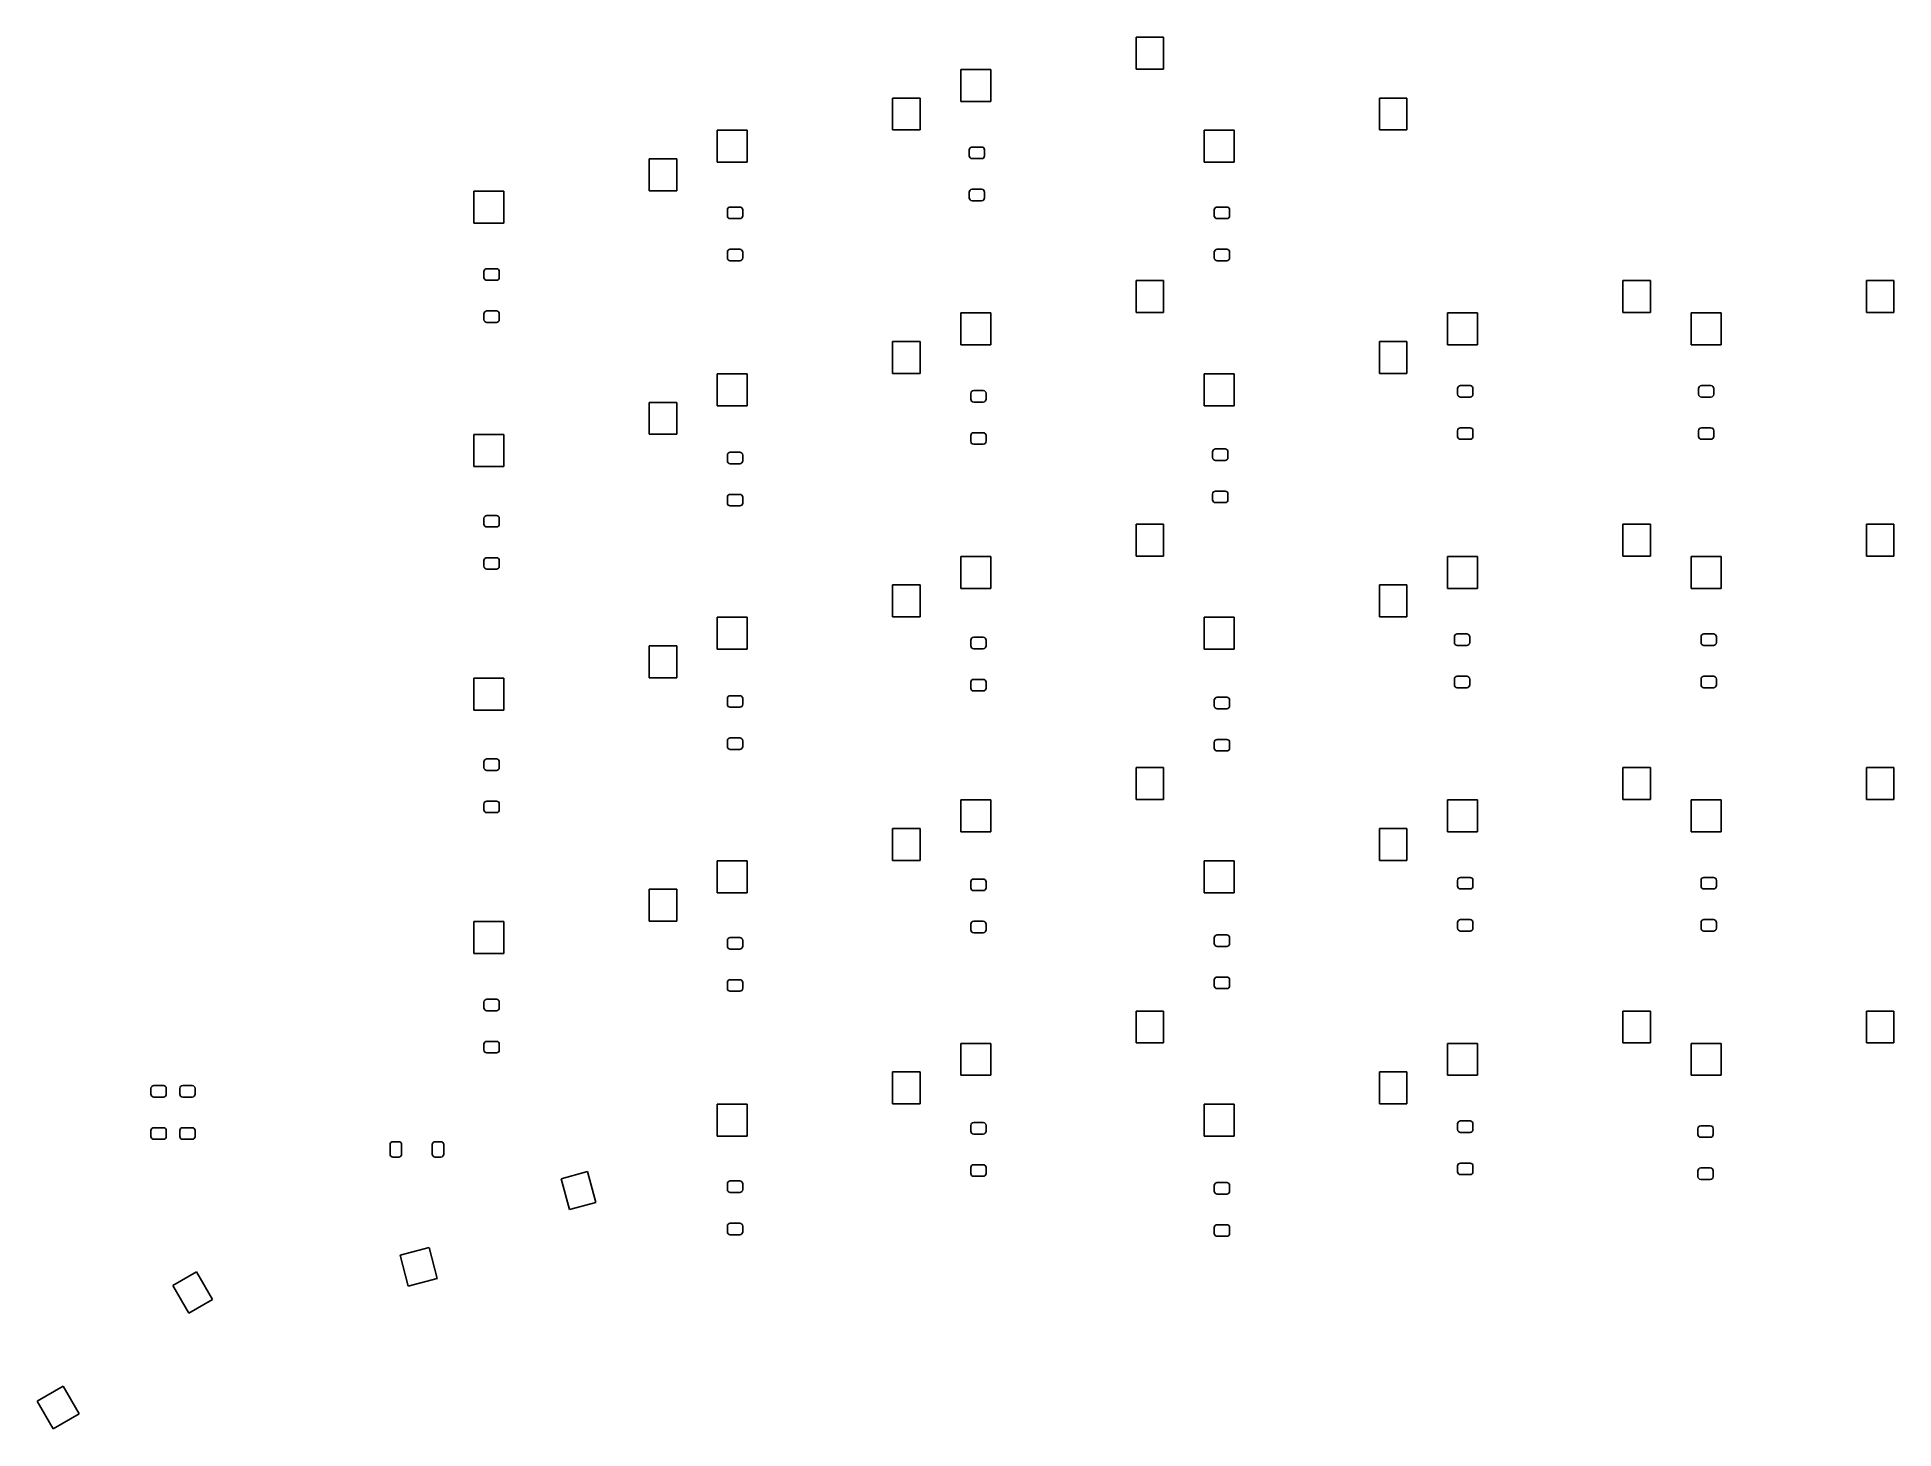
# Model space of a CAD drawing. Extents: x 81 to 227, y -136 to -27.
import ezdxf

# ---------------------------------------------------------------- set-up
doc = ezdxf.new("R2010")
doc.units = 0
doc.layers.add('BLACK', color=7, linetype='CONTINUOUS')

msp = doc.modelspace()

# ---------------------------------------------------------------- linework, layer by layer
at = {"layer": 'BLACK', "linetype": 'CONTINUOUS'}
for p, q in [((167.275, -29.5202), (167.275, -27.0202)), ((167.275, -27.0202), (169.425, -27.0202)), ((169.425, -27.0202), (169.425, -29.5202)), ((153.55, -32.0475), (153.55, -29.5475)), ((153.55, -29.5475), (155.9, -29.5475)), ((155.9, -29.5475), (155.9, -32.0475)), ((169.425, -29.5202), (167.275, -29.5202)), ((148.225, -34.2827), (148.225, -31.7827)), ((148.225, -31.7827), (150.375, -31.7827)), ((150.375, -31.7827), (150.375, -34.2827)), ((186.325, -34.2827), (186.325, -31.7827)), ((186.325, -31.7827), (188.475, -31.7827)), ((188.475, -31.7827), (188.475, -34.2827)), ((155.9, -32.0475), (153.55, -32.0475)), ((134.5, -36.81), (134.5, -34.31)), ((134.5, -34.31), (136.85, -34.31)), ((136.85, -34.31), (136.85, -36.81)), ((150.375, -34.2827), (148.225, -34.2827)), ((172.6, -36.81), (172.6, -34.31)), ((172.6, -34.31), (174.95, -34.31)), ((174.95, -34.31), (174.95, -36.81)), ((188.475, -34.2827), (186.325, -34.2827)), ((154.214, -35.845), (154.231, -35.7589)), ((154.214, -36.295), (154.214, -35.845)), ((154.231, -36.3811), (154.214, -36.295)), ((154.231, -35.7589), (154.28, -35.6859)), ((154.28, -35.6859), (154.353, -35.6371)), ((154.353, -35.6371), (154.439, -35.62)), ((154.439, -35.62), (155.189, -35.62)), ((155.189, -35.62), (155.275, -35.6371)), ((155.275, -35.6371), (155.348, -35.6859)), ((155.348, -35.6859), (155.397, -35.7589)), ((155.397, -35.7589), (155.414, -35.845)), ((155.414, -36.295), (155.397, -36.3811)), ((155.414, -35.845), (155.414, -36.295)), ((129.175, -39.0452), (129.175, -36.5452)), ((129.175, -36.5452), (131.325, -36.5452)), ((131.325, -36.5452), (131.325, -39.0452)), ((136.85, -36.81), (134.5, -36.81)), ((154.28, -36.4541), (154.231, -36.3811)), ((154.353, -36.5029), (154.28, -36.4541)), ((154.439, -36.52), (154.353, -36.5029)), ((155.189, -36.52), (154.439, -36.52)), ((155.275, -36.5029), (155.189, -36.52)), ((155.348, -36.4541), (155.275, -36.5029)), ((155.397, -36.3811), (155.348, -36.4541)), ((174.95, -36.81), (172.6, -36.81)), ((115.45, -41.5725), (115.45, -39.0725)), ((115.45, -39.0725), (117.8, -39.0725)), ((117.8, -39.0725), (117.8, -41.5725)), ((131.325, -39.0452), (129.175, -39.0452)), ((154.214, -39.145), (154.231, -39.0589)), ((154.214, -39.595), (154.214, -39.145)), ((154.231, -39.0589), (154.28, -38.9859)), ((154.28, -38.9859), (154.353, -38.9371)), ((154.353, -38.9371), (154.439, -38.92)), ((154.439, -38.92), (155.189, -38.92)), ((155.189, -38.92), (155.275, -38.9371)), ((155.275, -38.9371), (155.348, -38.9859)), ((155.348, -38.9859), (155.397, -39.0589)), ((155.397, -39.0589), (155.414, -39.145)), ((155.414, -39.145), (155.414, -39.595)), ((135.29, -40.543), (135.307, -40.4569)), ((135.29, -40.993), (135.29, -40.543)), ((135.307, -40.4569), (135.356, -40.3839)), ((135.356, -40.3839), (135.429, -40.3351)), ((135.429, -40.3351), (135.515, -40.318)), ((135.515, -40.318), (136.265, -40.318)), ((136.265, -40.318), (136.351, -40.3351)), ((136.351, -40.3351), (136.424, -40.3839)), ((136.424, -40.3839), (136.473, -40.4569)), ((136.473, -40.4569), (136.49, -40.543)), ((136.49, -40.543), (136.49, -40.993)), ((154.231, -39.6811), (154.214, -39.595)), ((154.28, -39.7541), (154.231, -39.6811)), ((154.353, -39.8029), (154.28, -39.7541)), ((154.439, -39.82), (154.353, -39.8029)), ((155.189, -39.82), (154.439, -39.82)), ((155.275, -39.8029), (155.189, -39.82)), ((155.348, -39.7541), (155.275, -39.8029)), ((155.397, -39.6811), (155.348, -39.7541)), ((155.414, -39.595), (155.397, -39.6811)), ((173.39, -40.543), (173.407, -40.4569)), ((173.39, -40.993), (173.39, -40.543)), ((173.407, -40.4569), (173.456, -40.3839)), ((173.456, -40.3839), (173.529, -40.3351)), ((173.529, -40.3351), (173.615, -40.318)), ((173.615, -40.318), (174.365, -40.318)), ((174.365, -40.318), (174.451, -40.3351)), ((174.451, -40.3351), (174.524, -40.3839)), ((174.524, -40.3839), (174.573, -40.4569)), ((174.573, -40.4569), (174.59, -40.543)), ((174.59, -40.543), (174.59, -40.993)), ((117.8, -41.5725), (115.45, -41.5725)), ((135.307, -41.0791), (135.29, -40.993)), ((135.356, -41.1521), (135.307, -41.0791)), ((135.429, -41.2009), (135.356, -41.1521)), ((135.515, -41.218), (135.429, -41.2009)), ((136.265, -41.218), (135.515, -41.218)), ((136.351, -41.2009), (136.265, -41.218)), ((136.424, -41.1521), (136.351, -41.2009)), ((136.473, -41.0791), (136.424, -41.1521)), ((136.49, -40.993), (136.473, -41.0791)), ((173.407, -41.0791), (173.39, -40.993)), ((173.456, -41.1521), (173.407, -41.0791)), ((173.529, -41.2009), (173.456, -41.1521)), ((173.615, -41.218), (173.529, -41.2009)), ((174.365, -41.218), (173.615, -41.218)), ((174.451, -41.2009), (174.365, -41.218)), ((174.524, -41.1521), (174.451, -41.2009)), ((174.573, -41.0791), (174.524, -41.1521)), ((174.59, -40.993), (174.573, -41.0791)), ((135.29, -43.843), (135.307, -43.7569)), ((135.29, -44.293), (135.29, -43.843)), ((135.307, -44.3791), (135.29, -44.293)), ((135.307, -43.7569), (135.356, -43.6839)), ((135.356, -44.4521), (135.307, -44.3791)), ((135.356, -43.6839), (135.429, -43.6351)), ((135.429, -44.5009), (135.356, -44.4521)), ((135.429, -43.6351), (135.515, -43.618)), ((135.515, -44.518), (135.429, -44.5009)), ((135.515, -43.618), (136.265, -43.618)), ((136.265, -44.518), (135.515, -44.518)), ((136.265, -43.618), (136.351, -43.6351)), ((136.351, -44.5009), (136.265, -44.518)), ((136.351, -43.6351), (136.424, -43.6839)), ((136.424, -44.4521), (136.351, -44.5009)), ((136.424, -43.6839), (136.473, -43.7569)), ((136.473, -44.3791), (136.424, -44.4521)), ((136.473, -43.7569), (136.49, -43.843)), ((136.49, -44.293), (136.473, -44.3791)), ((136.49, -43.843), (136.49, -44.293)), ((173.39, -43.843), (173.407, -43.7569)), ((173.39, -44.293), (173.39, -43.843)), ((173.407, -44.3791), (173.39, -44.293)), ((173.407, -43.7569), (173.456, -43.6839)), ((173.456, -44.4521), (173.407, -44.3791)), ((173.456, -43.6839), (173.529, -43.6351)), ((173.529, -44.5009), (173.456, -44.4521)), ((173.529, -43.6351), (173.615, -43.618)), ((173.615, -44.518), (173.529, -44.5009)), ((173.615, -43.618), (174.365, -43.618)), ((174.365, -44.518), (173.615, -44.518)), ((174.365, -43.618), (174.451, -43.6351)), ((174.451, -44.5009), (174.365, -44.518)), ((174.451, -43.6351), (174.524, -43.6839)), ((174.524, -44.4521), (174.451, -44.5009)), ((174.524, -43.6839), (174.573, -43.7569)), ((174.573, -44.3791), (174.524, -44.4521)), ((174.573, -43.7569), (174.59, -43.843)), ((174.59, -44.293), (174.573, -44.3791)), ((174.59, -43.843), (174.59, -44.293)), ((116.24, -45.369), (116.257, -45.2829)), ((116.24, -45.819), (116.24, -45.369)), ((116.257, -45.9051), (116.24, -45.819)), ((116.257, -45.2829), (116.306, -45.2099)), ((116.306, -45.9781), (116.257, -45.9051)), ((116.306, -45.2099), (116.379, -45.1611)), ((116.379, -46.0269), (116.306, -45.9781)), ((116.379, -45.1611), (116.465, -45.144)), ((116.465, -46.044), (116.379, -46.0269)), ((116.465, -45.144), (117.215, -45.144)), ((117.215, -46.044), (116.465, -46.044)), ((117.215, -45.144), (117.301, -45.1611)), ((117.301, -46.0269), (117.215, -46.044)), ((117.301, -45.1611), (117.374, -45.2099)), ((117.374, -45.9781), (117.301, -46.0269)), ((117.374, -45.2099), (117.423, -45.2829)), ((117.423, -45.9051), (117.374, -45.9781)), ((117.423, -45.2829), (117.44, -45.369)), ((117.44, -45.819), (117.423, -45.9051)), ((117.44, -45.369), (117.44, -45.819)), ((167.275, -48.5702), (167.275, -46.0702)), ((167.275, -46.0702), (169.425, -46.0702)), ((169.425, -46.0702), (169.425, -48.5702)), ((205.375, -48.5702), (205.375, -46.0702)), ((205.375, -46.0702), (207.525, -46.0702)), ((207.525, -46.0702), (207.525, -48.5702)), ((224.425, -48.5702), (224.425, -46.0702)), ((224.425, -46.0702), (226.575, -46.0702)), ((226.575, -46.0702), (226.575, -48.5702)), ((116.24, -48.669), (116.257, -48.5829)), ((116.24, -49.119), (116.24, -48.669)), ((116.257, -49.2051), (116.24, -49.119)), ((116.257, -48.5829), (116.306, -48.5099)), ((116.306, -49.2781), (116.257, -49.2051)), ((116.306, -48.5099), (116.379, -48.4611)), ((116.379, -49.3269), (116.306, -49.2781)), ((116.379, -48.4611), (116.465, -48.444)), ((116.465, -49.344), (116.379, -49.3269)), ((116.465, -48.444), (117.215, -48.444)), ((117.215, -49.344), (116.465, -49.344)), ((117.215, -48.444), (117.301, -48.4611)), ((117.301, -49.3269), (117.215, -49.344)), ((117.301, -48.4611), (117.374, -48.5099)), ((117.374, -49.2781), (117.301, -49.3269)), ((117.374, -48.5099), (117.423, -48.5829)), ((117.423, -49.2051), (117.374, -49.2781)), ((117.423, -48.5829), (117.44, -48.669)), ((117.44, -49.119), (117.423, -49.2051)), ((117.44, -48.669), (117.44, -49.119)), ((153.55, -51.0975), (153.55, -48.5975)), ((153.55, -48.5975), (155.9, -48.5975)), ((155.9, -48.5975), (155.9, -51.0975)), ((169.425, -48.5702), (167.275, -48.5702)), ((191.65, -51.0975), (191.65, -48.5975)), ((191.65, -48.5975), (194, -48.5975)), ((194, -48.5975), (194, -51.0975)), ((207.525, -48.5702), (205.375, -48.5702)), ((210.7, -51.0975), (210.7, -48.5975)), ((210.7, -48.5975), (213.05, -48.5975)), ((213.05, -48.5975), (213.05, -51.0975)), ((226.575, -48.5702), (224.425, -48.5702)), ((148.225, -53.3327), (148.225, -50.8327)), ((148.225, -50.8327), (150.375, -50.8327)), ((150.375, -50.8327), (150.375, -53.3327)), ((186.325, -53.3327), (186.325, -50.8327)), ((186.325, -50.8327), (188.475, -50.8327)), ((188.475, -50.8327), (188.475, -53.3327)), ((155.9, -51.0975), (153.55, -51.0975)), ((194, -51.0975), (191.65, -51.0975)), ((213.05, -51.0975), (210.7, -51.0975)), ((134.5, -55.86), (134.5, -53.36)), ((134.5, -53.36), (136.85, -53.36)), ((136.85, -53.36), (136.85, -55.86)), ((150.375, -53.3327), (148.225, -53.3327)), ((172.6, -55.86), (172.6, -53.36)), ((172.6, -53.36), (174.95, -53.36)), ((174.95, -53.36), (174.95, -55.86)), ((188.475, -53.3327), (186.325, -53.3327)), ((154.34, -54.895), (154.357, -54.8089)), ((154.34, -55.345), (154.34, -54.895)), ((154.357, -54.8089), (154.406, -54.7359)), ((154.406, -54.7359), (154.479, -54.6871)), ((154.479, -54.6871), (154.565, -54.67)), ((154.565, -54.67), (155.315, -54.67)), ((155.315, -54.67), (155.401, -54.6871)), ((155.401, -54.6871), (155.474, -54.7359)), ((155.474, -54.7359), (155.523, -54.8089)), ((155.523, -54.8089), (155.54, -54.895)), ((155.54, -54.895), (155.54, -55.345)), ((192.44, -54.513), (192.457, -54.4269)), ((192.44, -54.963), (192.44, -54.513)), ((192.457, -55.0491), (192.44, -54.963)), ((192.457, -54.4269), (192.506, -54.3539)), ((192.506, -55.1221), (192.457, -55.0491)), ((192.506, -54.3539), (192.579, -54.3051)), ((192.579, -55.1709), (192.506, -55.1221)), ((192.579, -54.3051), (192.665, -54.288)), ((192.665, -55.188), (192.579, -55.1709)), ((192.665, -54.288), (193.415, -54.288)), ((193.415, -55.188), (192.665, -55.188)), ((193.415, -54.288), (193.501, -54.3051)), ((193.501, -55.1709), (193.415, -55.188)), ((193.501, -54.3051), (193.574, -54.3539)), ((193.574, -55.1221), (193.501, -55.1709)), ((193.574, -54.3539), (193.623, -54.4269)), ((193.623, -55.0491), (193.574, -55.1221)), ((193.623, -54.4269), (193.64, -54.513)), ((193.64, -54.963), (193.623, -55.0491)), ((193.64, -54.513), (193.64, -54.963)), ((211.287, -54.513), (211.304, -54.4269)), ((211.287, -54.963), (211.287, -54.513)), ((211.304, -55.0491), (211.287, -54.963)), ((211.304, -54.4269), (211.353, -54.3539)), ((211.353, -55.1221), (211.304, -55.0491)), ((211.353, -54.3539), (211.426, -54.3051)), ((211.426, -55.1709), (211.353, -55.1221)), ((211.426, -54.3051), (211.512, -54.288)), ((211.512, -55.188), (211.426, -55.1709)), ((211.512, -54.288), (212.262, -54.288)), ((212.262, -55.188), (211.512, -55.188)), ((212.262, -54.288), (212.348, -54.3051)), ((212.348, -55.1709), (212.262, -55.188)), ((212.348, -54.3051), (212.421, -54.3539)), ((212.421, -55.1221), (212.348, -55.1709)), ((212.421, -54.3539), (212.47, -54.4269)), ((212.47, -55.0491), (212.421, -55.1221)), ((212.47, -54.4269), (212.487, -54.513)), ((212.487, -54.963), (212.47, -55.0491)), ((212.487, -54.513), (212.487, -54.963)), ((129.175, -58.0952), (129.175, -55.5952)), ((129.175, -55.5952), (131.325, -55.5952)), ((131.325, -55.5952), (131.325, -58.0952)), ((136.85, -55.86), (134.5, -55.86)), ((154.357, -55.4311), (154.34, -55.345)), ((154.406, -55.5041), (154.357, -55.4311)), ((154.479, -55.5529), (154.406, -55.5041)), ((154.565, -55.57), (154.479, -55.5529)), ((155.315, -55.57), (154.565, -55.57)), ((155.401, -55.5529), (155.315, -55.57)), ((155.474, -55.5041), (155.401, -55.5529)), ((155.523, -55.4311), (155.474, -55.5041)), ((155.54, -55.345), (155.523, -55.4311)), ((174.95, -55.86), (172.6, -55.86)), ((131.325, -58.0952), (129.175, -58.0952)), ((154.34, -58.195), (154.357, -58.1089)), ((154.357, -58.1089), (154.406, -58.0359)), ((154.406, -58.0359), (154.479, -57.9871)), ((154.479, -57.9871), (154.565, -57.97)), ((154.565, -57.97), (155.315, -57.97)), ((155.315, -57.97), (155.401, -57.9871)), ((155.401, -57.9871), (155.474, -58.0359)), ((155.474, -58.0359), (155.523, -58.1089)), ((155.523, -58.1089), (155.54, -58.195)), ((192.44, -57.813), (192.457, -57.7269)), ((192.44, -58.263), (192.44, -57.813)), ((192.457, -57.7269), (192.506, -57.6539)), ((192.506, -57.6539), (192.579, -57.6051)), ((192.579, -57.6051), (192.665, -57.588)), ((192.665, -57.588), (193.415, -57.588)), ((193.415, -57.588), (193.501, -57.6051)), ((193.501, -57.6051), (193.574, -57.6539)), ((193.574, -57.6539), (193.623, -57.7269)), ((193.623, -57.7269), (193.64, -57.813)), ((193.64, -57.813), (193.64, -58.263)), ((211.287, -57.813), (211.304, -57.7269)), ((211.287, -58.263), (211.287, -57.813)), ((211.304, -57.7269), (211.353, -57.6539)), ((211.353, -57.6539), (211.426, -57.6051)), ((211.426, -57.6051), (211.512, -57.588)), ((211.512, -57.588), (212.262, -57.588)), ((212.262, -57.588), (212.348, -57.6051)), ((212.348, -57.6051), (212.421, -57.6539)), ((212.421, -57.6539), (212.47, -57.7269)), ((212.47, -57.7269), (212.487, -57.813)), ((212.487, -57.813), (212.487, -58.263)), ((115.45, -60.6225), (115.45, -58.1225)), ((115.45, -58.1225), (117.8, -58.1225)), ((117.8, -58.1225), (117.8, -60.6225)), ((135.307, -59.6349), (135.356, -59.5619)), ((135.356, -59.5619), (135.429, -59.5131)), ((135.429, -59.5131), (135.515, -59.496)), ((135.515, -59.496), (136.265, -59.496)), ((136.265, -59.496), (136.351, -59.5131)), ((136.351, -59.5131), (136.424, -59.5619)), ((136.424, -59.5619), (136.473, -59.6349)), ((154.34, -58.645), (154.34, -58.195)), ((154.357, -58.7311), (154.34, -58.645)), ((154.406, -58.8041), (154.357, -58.7311)), ((154.479, -58.8529), (154.406, -58.8041)), ((154.565, -58.87), (154.479, -58.8529)), ((155.315, -58.87), (154.565, -58.87)), ((155.401, -58.8529), (155.315, -58.87)), ((155.474, -58.8041), (155.401, -58.8529)), ((155.523, -58.7311), (155.474, -58.8041)), ((155.54, -58.645), (155.523, -58.7311)), ((155.54, -58.195), (155.54, -58.645)), ((173.264, -59.467), (173.281, -59.3809)), ((173.264, -59.917), (173.264, -59.467)), ((173.281, -59.3809), (173.33, -59.3079)), ((173.33, -59.3079), (173.403, -59.2591)), ((173.403, -59.2591), (173.489, -59.242)), ((173.489, -59.242), (174.239, -59.242)), ((174.239, -59.242), (174.325, -59.2591)), ((174.325, -59.2591), (174.398, -59.3079)), ((174.398, -59.3079), (174.447, -59.3809)), ((174.447, -59.3809), (174.464, -59.467)), ((174.464, -59.467), (174.464, -59.917)), ((192.457, -58.3491), (192.44, -58.263)), ((192.506, -58.4221), (192.457, -58.3491)), ((192.579, -58.4709), (192.506, -58.4221)), ((192.665, -58.488), (192.579, -58.4709)), ((193.415, -58.488), (192.665, -58.488)), ((193.501, -58.4709), (193.415, -58.488)), ((193.574, -58.4221), (193.501, -58.4709)), ((193.623, -58.3491), (193.574, -58.4221)), ((193.64, -58.263), (193.623, -58.3491)), ((211.304, -58.3491), (211.287, -58.263)), ((211.353, -58.4221), (211.304, -58.3491)), ((211.426, -58.4709), (211.353, -58.4221)), ((211.512, -58.488), (211.426, -58.4709)), ((212.262, -58.488), (211.512, -58.488)), ((212.348, -58.4709), (212.262, -58.488)), ((212.421, -58.4221), (212.348, -58.4709)), ((212.47, -58.3491), (212.421, -58.4221)), ((212.487, -58.263), (212.47, -58.3491)), ((117.8, -60.6225), (115.45, -60.6225)), ((135.29, -59.721), (135.307, -59.6349)), ((135.29, -60.171), (135.29, -59.721)), ((135.307, -60.2571), (135.29, -60.171)), ((135.356, -60.3301), (135.307, -60.2571)), ((135.429, -60.3789), (135.356, -60.3301)), ((135.515, -60.396), (135.429, -60.3789)), ((136.265, -60.396), (135.515, -60.396)), ((136.351, -60.3789), (136.265, -60.396)), ((136.424, -60.3301), (136.351, -60.3789)), ((136.473, -60.2571), (136.424, -60.3301)), ((136.473, -59.6349), (136.49, -59.721)), ((136.49, -60.171), (136.473, -60.2571)), ((136.49, -59.721), (136.49, -60.171)), ((173.281, -60.0031), (173.264, -59.917)), ((173.33, -60.0761), (173.281, -60.0031)), ((173.403, -60.1249), (173.33, -60.0761)), ((173.489, -60.142), (173.403, -60.1249)), ((174.239, -60.142), (173.489, -60.142)), ((174.325, -60.1249), (174.239, -60.142)), ((174.398, -60.0761), (174.325, -60.1249)), ((174.447, -60.0031), (174.398, -60.0761)), ((174.464, -59.917), (174.447, -60.0031)), ((135.29, -63.021), (135.307, -62.9349)), ((135.29, -63.471), (135.29, -63.021)), ((135.307, -63.5571), (135.29, -63.471)), ((135.307, -62.9349), (135.356, -62.8619)), ((135.356, -63.6301), (135.307, -63.5571)), ((135.356, -62.8619), (135.429, -62.8131)), ((135.429, -63.6789), (135.356, -63.6301)), ((135.429, -62.8131), (135.515, -62.796)), ((135.515, -63.696), (135.429, -63.6789)), ((135.515, -62.796), (136.265, -62.796)), ((136.265, -63.696), (135.515, -63.696)), ((136.265, -62.796), (136.351, -62.8131)), ((136.351, -63.6789), (136.265, -63.696)), ((136.351, -62.8131), (136.424, -62.8619)), ((136.424, -63.6301), (136.351, -63.6789)), ((136.424, -62.8619), (136.473, -62.9349)), ((136.473, -63.5571), (136.424, -63.6301)), ((136.473, -62.9349), (136.49, -63.021)), ((136.49, -63.471), (136.473, -63.5571)), ((136.49, -63.021), (136.49, -63.471)), ((173.264, -62.767), (173.281, -62.6809)), ((173.264, -63.217), (173.264, -62.767)), ((173.281, -63.3031), (173.264, -63.217)), ((173.281, -62.6809), (173.33, -62.6079)), ((173.33, -63.3761), (173.281, -63.3031)), ((173.33, -62.6079), (173.403, -62.5591)), ((173.403, -63.4249), (173.33, -63.3761)), ((173.403, -62.5591), (173.489, -62.542)), ((173.489, -63.442), (173.403, -63.4249)), ((173.489, -62.542), (174.239, -62.542)), ((174.239, -63.442), (173.489, -63.442)), ((174.239, -62.542), (174.325, -62.5591)), ((174.325, -63.4249), (174.239, -63.442)), ((174.325, -62.5591), (174.398, -62.6079)), ((174.398, -63.3761), (174.325, -63.4249)), ((174.398, -62.6079), (174.447, -62.6809)), ((174.447, -63.3031), (174.398, -63.3761)), ((174.447, -62.6809), (174.464, -62.767)), ((174.464, -63.217), (174.447, -63.3031)), ((174.464, -62.767), (174.464, -63.217)), ((116.24, -64.673), (116.257, -64.5869)), ((116.24, -65.123), (116.24, -64.673)), ((116.257, -65.2091), (116.24, -65.123)), ((116.257, -64.5869), (116.306, -64.5139)), ((116.306, -65.2821), (116.257, -65.2091)), ((116.306, -64.5139), (116.379, -64.4651)), ((116.379, -65.3309), (116.306, -65.2821)), ((116.379, -64.4651), (116.465, -64.448)), ((116.465, -65.348), (116.379, -65.3309)), ((116.465, -64.448), (117.215, -64.448)), ((117.215, -65.348), (116.465, -65.348)), ((117.215, -64.448), (117.301, -64.4651)), ((117.301, -65.3309), (117.215, -65.348)), ((117.301, -64.4651), (117.374, -64.5139)), ((117.374, -65.2821), (117.301, -65.3309)), ((117.374, -64.5139), (117.423, -64.5869)), ((117.423, -65.2091), (117.374, -65.2821)), ((117.423, -64.5869), (117.44, -64.673)), ((117.44, -65.123), (117.423, -65.2091)), ((117.44, -64.673), (117.44, -65.123)), ((167.275, -67.6202), (167.275, -65.1202)), ((167.275, -65.1202), (169.425, -65.1202)), ((169.425, -65.1202), (169.425, -67.6202)), ((205.375, -67.6202), (205.375, -65.1202)), ((205.375, -65.1202), (207.525, -65.1202)), ((207.525, -65.1202), (207.525, -67.6202)), ((224.425, -67.6202), (224.425, -65.1202)), ((224.425, -65.1202), (226.575, -65.1202)), ((226.575, -65.1202), (226.575, -67.6202)), ((116.24, -67.973), (116.257, -67.8869)), ((116.24, -68.423), (116.24, -67.973)), ((116.257, -67.8869), (116.306, -67.8139)), ((116.306, -67.8139), (116.379, -67.7651)), ((116.379, -67.7651), (116.465, -67.748)), ((116.465, -67.748), (117.215, -67.748)), ((117.215, -67.748), (117.301, -67.7651)), ((117.301, -67.7651), (117.374, -67.8139)), ((117.374, -67.8139), (117.423, -67.8869)), ((117.423, -67.8869), (117.44, -67.973)), ((117.44, -67.973), (117.44, -68.423)), ((153.55, -70.1475), (153.55, -67.6475)), ((153.55, -67.6475), (155.9, -67.6475)), ((155.9, -67.6475), (155.9, -70.1475)), ((169.425, -67.6202), (167.275, -67.6202)), ((191.65, -70.1475), (191.65, -67.6475)), ((191.65, -67.6475), (194, -67.6475)), ((194, -67.6475), (194, -70.1475)), ((207.525, -67.6202), (205.375, -67.6202)), ((210.7, -70.1475), (210.7, -67.6475)), ((210.7, -67.6475), (213.05, -67.6475)), ((213.05, -67.6475), (213.05, -70.1475)), ((226.575, -67.6202), (224.425, -67.6202)), ((116.257, -68.5091), (116.24, -68.423)), ((116.306, -68.5821), (116.257, -68.5091)), ((116.379, -68.6309), (116.306, -68.5821)), ((116.465, -68.648), (116.379, -68.6309)), ((117.215, -68.648), (116.465, -68.648)), ((117.301, -68.6309), (117.215, -68.648)), ((117.374, -68.5821), (117.301, -68.6309)), ((117.423, -68.5091), (117.374, -68.5821)), ((117.44, -68.423), (117.423, -68.5091)), ((148.225, -72.3827), (148.225, -69.8827)), ((148.225, -69.8827), (150.375, -69.8827)), ((150.375, -69.8827), (150.375, -72.3827)), ((155.9, -70.1475), (153.55, -70.1475)), ((186.325, -72.3827), (186.325, -69.8827)), ((186.325, -69.8827), (188.475, -69.8827)), ((188.475, -69.8827), (188.475, -72.3827)), ((194, -70.1475), (191.65, -70.1475)), ((213.05, -70.1475), (210.7, -70.1475)), ((134.5, -74.91), (134.5, -72.41)), ((134.5, -72.41), (136.85, -72.41)), ((136.85, -72.41), (136.85, -74.91)), ((150.375, -72.3827), (148.225, -72.3827)), ((172.6, -74.91), (172.6, -72.41)), ((172.6, -72.41), (174.95, -72.41)), ((174.95, -72.41), (174.95, -74.91)), ((188.475, -72.3827), (186.325, -72.3827)), ((154.357, -74.1129), (154.406, -74.0399)), ((154.406, -74.0399), (154.479, -73.9911)), ((154.479, -73.9911), (154.565, -73.974)), ((154.565, -73.974), (155.315, -73.974)), ((155.315, -73.974), (155.401, -73.9911)), ((155.401, -73.9911), (155.474, -74.0399)), ((155.474, -74.0399), (155.523, -74.1129)), ((192.186, -73.945), (192.203, -73.8589)), ((192.186, -74.395), (192.186, -73.945)), ((192.203, -73.8589), (192.252, -73.7859)), ((192.252, -73.7859), (192.325, -73.7371)), ((192.325, -73.7371), (192.411, -73.72)), ((192.411, -73.72), (193.161, -73.72)), ((193.161, -73.72), (193.247, -73.7371)), ((193.247, -73.7371), (193.32, -73.7859)), ((193.32, -73.7859), (193.369, -73.8589)), ((193.369, -73.8589), (193.386, -73.945)), ((193.386, -73.945), (193.386, -74.395)), ((211.49, -73.945), (211.507, -73.8589)), ((211.49, -74.395), (211.49, -73.945)), ((211.507, -73.8589), (211.556, -73.7859)), ((211.556, -73.7859), (211.629, -73.7371)), ((211.629, -73.7371), (211.715, -73.72)), ((211.715, -73.72), (212.465, -73.72)), ((212.465, -73.72), (212.551, -73.7371)), ((212.551, -73.7371), (212.624, -73.7859)), ((212.624, -73.7859), (212.673, -73.8589)), ((212.673, -73.8589), (212.69, -73.945)), ((212.69, -73.945), (212.69, -74.395)), ((129.175, -77.1452), (129.175, -74.6452)), ((129.175, -74.6452), (131.325, -74.6452)), ((131.325, -74.6452), (131.325, -77.1452)), ((136.85, -74.91), (134.5, -74.91)), ((154.34, -74.199), (154.357, -74.1129)), ((154.34, -74.649), (154.34, -74.199)), ((154.357, -74.7351), (154.34, -74.649)), ((154.406, -74.8081), (154.357, -74.7351)), ((154.479, -74.8569), (154.406, -74.8081)), ((154.565, -74.874), (154.479, -74.8569)), ((155.315, -74.874), (154.565, -74.874)), ((155.401, -74.8569), (155.315, -74.874)), ((155.474, -74.8081), (155.401, -74.8569)), ((155.523, -74.7351), (155.474, -74.8081)), ((155.523, -74.1129), (155.54, -74.199)), ((155.54, -74.649), (155.523, -74.7351)), ((155.54, -74.199), (155.54, -74.649)), ((174.95, -74.91), (172.6, -74.91)), ((192.203, -74.4811), (192.186, -74.395)), ((192.252, -74.5541), (192.203, -74.4811)), ((192.325, -74.6029), (192.252, -74.5541)), ((192.411, -74.62), (192.325, -74.6029)), ((193.161, -74.62), (192.411, -74.62)), ((193.247, -74.6029), (193.161, -74.62)), ((193.32, -74.5541), (193.247, -74.6029)), ((193.369, -74.4811), (193.32, -74.5541)), ((193.386, -74.395), (193.369, -74.4811)), ((211.507, -74.4811), (211.49, -74.395)), ((211.556, -74.5541), (211.507, -74.4811)), ((211.629, -74.6029), (211.556, -74.5541)), ((211.715, -74.62), (211.629, -74.6029)), ((212.465, -74.62), (211.715, -74.62)), ((212.551, -74.6029), (212.465, -74.62)), ((212.624, -74.5541), (212.551, -74.6029)), ((212.673, -74.4811), (212.624, -74.5541)), ((212.69, -74.395), (212.673, -74.4811)), ((115.45, -79.6725), (115.45, -77.1725)), ((115.45, -77.1725), (117.8, -77.1725)), ((117.8, -77.1725), (117.8, -79.6725)), ((131.325, -77.1452), (129.175, -77.1452)), ((154.34, -77.499), (154.357, -77.4129)), ((154.34, -77.949), (154.34, -77.499)), ((154.357, -78.0351), (154.34, -77.949)), ((154.357, -77.4129), (154.406, -77.3399)), ((154.406, -78.1081), (154.357, -78.0351)), ((154.406, -77.3399), (154.479, -77.2911)), ((154.479, -78.1569), (154.406, -78.1081)), ((154.479, -77.2911), (154.565, -77.274)), ((154.565, -78.174), (154.479, -78.1569)), ((154.565, -77.274), (155.315, -77.274)), ((155.315, -78.174), (154.565, -78.174)), ((155.315, -77.274), (155.401, -77.2911)), ((155.401, -78.1569), (155.315, -78.174)), ((155.401, -77.2911), (155.474, -77.3399)), ((155.474, -78.1081), (155.401, -78.1569)), ((155.474, -77.3399), (155.523, -77.4129)), ((155.523, -78.0351), (155.474, -78.1081)), ((155.523, -77.4129), (155.54, -77.499)), ((155.54, -77.949), (155.523, -78.0351)), ((155.54, -77.499), (155.54, -77.949)), ((192.186, -77.245), (192.203, -77.1589)), ((192.186, -77.695), (192.186, -77.245)), ((192.203, -77.7811), (192.186, -77.695)), ((192.203, -77.1589), (192.252, -77.0859)), ((192.252, -77.8541), (192.203, -77.7811)), ((192.252, -77.0859), (192.325, -77.0371)), ((192.325, -77.9029), (192.252, -77.8541)), ((192.325, -77.0371), (192.411, -77.02)), ((192.411, -77.92), (192.325, -77.9029)), ((192.411, -77.02), (193.161, -77.02)), ((193.161, -77.92), (192.411, -77.92)), ((193.161, -77.02), (193.247, -77.0371)), ((193.247, -77.9029), (193.161, -77.92)), ((193.247, -77.0371), (193.32, -77.0859)), ((193.32, -77.8541), (193.247, -77.9029)), ((193.32, -77.0859), (193.369, -77.1589)), ((193.369, -77.7811), (193.32, -77.8541)), ((193.369, -77.1589), (193.386, -77.245)), ((193.386, -77.695), (193.369, -77.7811)), ((193.386, -77.245), (193.386, -77.695)), ((211.49, -77.245), (211.507, -77.1589)), ((211.49, -77.695), (211.49, -77.245)), ((211.507, -77.7811), (211.49, -77.695)), ((211.507, -77.1589), (211.556, -77.0859)), ((211.556, -77.8541), (211.507, -77.7811)), ((211.556, -77.0859), (211.629, -77.0371)), ((211.629, -77.9029), (211.556, -77.8541)), ((211.629, -77.0371), (211.715, -77.02)), ((211.715, -77.92), (211.629, -77.9029)), ((211.715, -77.02), (212.465, -77.02)), ((212.465, -77.92), (211.715, -77.92)), ((212.465, -77.02), (212.551, -77.0371)), ((212.551, -77.9029), (212.465, -77.92)), ((212.551, -77.0371), (212.624, -77.0859)), ((212.624, -77.8541), (212.551, -77.9029)), ((212.624, -77.0859), (212.673, -77.1589)), ((212.673, -77.7811), (212.624, -77.8541)), ((212.673, -77.1589), (212.69, -77.245)), ((212.69, -77.695), (212.673, -77.7811)), ((212.69, -77.245), (212.69, -77.695)), ((117.8, -79.6725), (115.45, -79.6725)), ((135.29, -78.771), (135.307, -78.6849)), ((135.29, -79.221), (135.29, -78.771)), ((135.307, -79.3071), (135.29, -79.221)), ((135.307, -78.6849), (135.356, -78.6119)), ((135.356, -79.3801), (135.307, -79.3071)), ((135.356, -78.6119), (135.429, -78.5631)), ((135.429, -79.4289), (135.356, -79.3801)), ((135.429, -78.5631), (135.515, -78.546)), ((135.515, -79.446), (135.429, -79.4289)), ((135.515, -78.546), (136.265, -78.546)), ((136.265, -79.446), (135.515, -79.446)), ((136.265, -78.546), (136.351, -78.5631)), ((136.351, -79.4289), (136.265, -79.446)), ((136.351, -78.5631), (136.424, -78.6119)), ((136.424, -79.3801), (136.351, -79.4289)), ((136.424, -78.6119), (136.473, -78.6849)), ((136.473, -79.3071), (136.424, -79.3801)), ((136.473, -78.6849), (136.49, -78.771)), ((136.49, -79.221), (136.473, -79.3071)), ((136.49, -78.771), (136.49, -79.221)), ((173.39, -78.897), (173.407, -78.8109)), ((173.39, -79.347), (173.39, -78.897)), ((173.407, -79.4331), (173.39, -79.347)), ((173.407, -78.8109), (173.456, -78.7379)), ((173.456, -79.5061), (173.407, -79.4331)), ((173.456, -78.7379), (173.529, -78.6891)), ((173.529, -79.5549), (173.456, -79.5061)), ((173.529, -78.6891), (173.615, -78.672)), ((173.615, -79.572), (173.529, -79.5549)), ((173.615, -78.672), (174.365, -78.672)), ((174.365, -79.572), (173.615, -79.572)), ((174.365, -78.672), (174.451, -78.6891)), ((174.451, -79.5549), (174.365, -79.572)), ((174.451, -78.6891), (174.524, -78.7379)), ((174.524, -79.5061), (174.451, -79.5549)), ((174.524, -78.7379), (174.573, -78.8109)), ((174.573, -79.4331), (174.524, -79.5061)), ((174.573, -78.8109), (174.59, -78.897)), ((174.59, -79.347), (174.573, -79.4331)), ((174.59, -78.897), (174.59, -79.347)), ((135.29, -82.071), (135.307, -81.9849)), ((135.29, -82.521), (135.29, -82.071)), ((135.307, -82.6071), (135.29, -82.521)), ((135.307, -81.9849), (135.356, -81.9119)), ((135.356, -82.6801), (135.307, -82.6071)), ((135.356, -81.9119), (135.429, -81.8631)), ((135.429, -82.7289), (135.356, -82.6801)), ((135.429, -81.8631), (135.515, -81.846)), ((135.515, -82.746), (135.429, -82.7289)), ((135.515, -81.846), (136.265, -81.846)), ((136.265, -82.746), (135.515, -82.746)), ((136.265, -81.846), (136.351, -81.8631)), ((136.351, -82.7289), (136.265, -82.746)), ((136.351, -81.8631), (136.424, -81.9119)), ((136.424, -82.6801), (136.351, -82.7289)), ((136.424, -81.9119), (136.473, -81.9849)), ((136.473, -82.6071), (136.424, -82.6801)), ((136.473, -81.9849), (136.49, -82.071)), ((136.49, -82.521), (136.473, -82.6071)), ((136.49, -82.071), (136.49, -82.521)), ((173.39, -82.197), (173.407, -82.1109)), ((173.39, -82.647), (173.39, -82.197)), ((173.407, -82.7331), (173.39, -82.647)), ((173.407, -82.1109), (173.456, -82.0379)), ((173.456, -82.8061), (173.407, -82.7331)), ((173.456, -82.0379), (173.529, -81.9891)), ((173.529, -82.8549), (173.456, -82.8061)), ((173.529, -81.9891), (173.615, -81.972)), ((173.615, -81.972), (174.365, -81.972)), ((174.365, -81.972), (174.451, -81.9891)), ((174.451, -81.9891), (174.524, -82.0379)), ((174.524, -82.8061), (174.451, -82.8549)), ((174.524, -82.0379), (174.573, -82.1109)), ((174.573, -82.7331), (174.524, -82.8061)), ((174.573, -82.1109), (174.59, -82.197)), ((174.59, -82.647), (174.573, -82.7331)), ((174.59, -82.197), (174.59, -82.647)), ((116.24, -83.723), (116.257, -83.6369)), ((116.24, -84.173), (116.24, -83.723)), ((116.257, -84.2591), (116.24, -84.173)), ((116.257, -83.6369), (116.306, -83.5639)), ((116.306, -84.3321), (116.257, -84.2591)), ((116.306, -83.5639), (116.379, -83.5151)), ((116.379, -83.5151), (116.465, -83.498)), ((116.465, -83.498), (117.215, -83.498)), ((117.215, -83.498), (117.301, -83.5151)), ((117.301, -83.5151), (117.374, -83.5639)), ((117.374, -83.5639), (117.423, -83.6369)), ((117.423, -84.2591), (117.374, -84.3321)), ((117.423, -83.6369), (117.44, -83.723)), ((117.44, -84.173), (117.423, -84.2591)), ((117.44, -83.723), (117.44, -84.173)), ((167.275, -86.6702), (167.275, -84.1702)), ((167.275, -84.1702), (169.425, -84.1702)), ((169.425, -84.1702), (169.425, -86.6702)), ((173.615, -82.872), (173.529, -82.8549)), ((174.365, -82.872), (173.615, -82.872)), ((174.451, -82.8549), (174.365, -82.872)), ((205.375, -86.6702), (205.375, -84.1702)), ((205.375, -84.1702), (207.525, -84.1702)), ((207.525, -84.1702), (207.525, -86.6702)), ((224.425, -86.6702), (224.425, -84.1702)), ((224.425, -84.1702), (226.575, -84.1702)), ((226.575, -84.1702), (226.575, -86.6702)), ((116.379, -84.3809), (116.306, -84.3321)), ((116.465, -84.398), (116.379, -84.3809)), ((117.215, -84.398), (116.465, -84.398)), ((117.301, -84.3809), (117.215, -84.398)), ((117.374, -84.3321), (117.301, -84.3809)), ((116.24, -87.023), (116.257, -86.9369)), ((116.24, -87.473), (116.24, -87.023)), ((116.257, -86.9369), (116.306, -86.8639)), ((116.306, -86.8639), (116.379, -86.8151)), ((116.379, -86.8151), (116.465, -86.798)), ((116.465, -86.798), (117.215, -86.798)), ((117.215, -86.798), (117.301, -86.8151)), ((117.301, -86.8151), (117.374, -86.8639)), ((117.374, -86.8639), (117.423, -86.9369)), ((117.423, -86.9369), (117.44, -87.023)), ((117.44, -87.023), (117.44, -87.473)), ((153.55, -89.1975), (153.55, -86.6975)), ((153.55, -86.6975), (155.9, -86.6975)), ((155.9, -86.6975), (155.9, -89.1975)), ((169.425, -86.6702), (167.275, -86.6702)), ((191.65, -89.1975), (191.65, -86.6975)), ((191.65, -86.6975), (194, -86.6975)), ((194, -86.6975), (194, -89.1975)), ((207.525, -86.6702), (205.375, -86.6702)), ((210.7, -89.1975), (210.7, -86.6975)), ((210.7, -86.6975), (213.05, -86.6975)), ((213.05, -86.6975), (213.05, -89.1975)), ((226.575, -86.6702), (224.425, -86.6702)), ((116.257, -87.5591), (116.24, -87.473)), ((116.306, -87.6321), (116.257, -87.5591)), ((116.379, -87.6809), (116.306, -87.6321)), ((116.465, -87.698), (116.379, -87.6809)), ((117.215, -87.698), (116.465, -87.698)), ((117.301, -87.6809), (117.215, -87.698)), ((117.374, -87.6321), (117.301, -87.6809)), ((117.423, -87.5591), (117.374, -87.6321)), ((117.44, -87.473), (117.423, -87.5591)), ((148.225, -91.4327), (148.225, -88.9327)), ((148.225, -88.9327), (150.375, -88.9327)), ((150.375, -88.9327), (150.375, -91.4327)), ((155.9, -89.1975), (153.55, -89.1975)), ((186.325, -91.4327), (186.325, -88.9327)), ((186.325, -88.9327), (188.475, -88.9327)), ((188.475, -88.9327), (188.475, -91.4327)), ((194, -89.1975), (191.65, -89.1975)), ((213.05, -89.1975), (210.7, -89.1975)), ((134.5, -93.96), (134.5, -91.46)), ((134.5, -91.46), (136.85, -91.46)), ((136.85, -91.46), (136.85, -93.96)), ((150.375, -91.4327), (148.225, -91.4327)), ((172.6, -93.96), (172.6, -91.46)), ((172.6, -91.46), (174.95, -91.46)), ((174.95, -91.46), (174.95, -93.96)), ((188.475, -91.4327), (186.325, -91.4327)), ((154.357, -93.0349), (154.406, -92.9619)), ((154.406, -92.9619), (154.479, -92.9131)), ((154.479, -92.9131), (154.565, -92.896)), ((154.565, -92.896), (155.315, -92.896)), ((155.315, -92.896), (155.401, -92.9131)), ((155.401, -92.9131), (155.474, -92.9619)), ((155.474, -92.9619), (155.523, -93.0349)), ((192.44, -92.995), (192.457, -92.9089)), ((192.457, -92.9089), (192.506, -92.8359)), ((192.506, -92.8359), (192.579, -92.7871)), ((192.579, -92.7871), (192.665, -92.77)), ((192.665, -92.77), (193.415, -92.77)), ((193.415, -92.77), (193.501, -92.7871)), ((193.501, -92.7871), (193.574, -92.8359)), ((193.574, -92.8359), (193.623, -92.9089)), ((193.623, -92.9089), (193.64, -92.995)), ((211.49, -92.995), (211.507, -92.9089)), ((211.507, -92.9089), (211.556, -92.8359)), ((211.556, -92.8359), (211.629, -92.7871)), ((211.629, -92.7871), (211.715, -92.77)), ((211.715, -92.77), (212.465, -92.77)), ((212.465, -92.77), (212.551, -92.7871)), ((212.551, -92.7871), (212.624, -92.8359)), ((212.624, -92.8359), (212.673, -92.9089)), ((212.673, -92.9089), (212.69, -92.995)), ((129.175, -96.1952), (129.175, -93.6952)), ((129.175, -93.6952), (131.325, -93.6952)), ((131.325, -93.6952), (131.325, -96.1952)), ((136.85, -93.96), (134.5, -93.96)), ((154.34, -93.121), (154.357, -93.0349)), ((154.34, -93.571), (154.34, -93.121)), ((154.357, -93.6571), (154.34, -93.571)), ((154.406, -93.7301), (154.357, -93.6571)), ((154.479, -93.7789), (154.406, -93.7301)), ((154.565, -93.796), (154.479, -93.7789)), ((155.315, -93.796), (154.565, -93.796)), ((155.401, -93.7789), (155.315, -93.796)), ((155.474, -93.7301), (155.401, -93.7789)), ((155.523, -93.6571), (155.474, -93.7301)), ((155.523, -93.0349), (155.54, -93.121)), ((155.54, -93.571), (155.523, -93.6571)), ((155.54, -93.121), (155.54, -93.571)), ((174.95, -93.96), (172.6, -93.96)), ((192.44, -93.445), (192.44, -92.995)), ((192.457, -93.5311), (192.44, -93.445)), ((192.506, -93.6041), (192.457, -93.5311)), ((192.579, -93.6529), (192.506, -93.6041)), ((192.665, -93.67), (192.579, -93.6529)), ((193.415, -93.67), (192.665, -93.67)), ((193.501, -93.6529), (193.415, -93.67)), ((193.574, -93.6041), (193.501, -93.6529)), ((193.623, -93.5311), (193.574, -93.6041)), ((193.64, -93.445), (193.623, -93.5311)), ((193.64, -92.995), (193.64, -93.445)), ((211.49, -93.445), (211.49, -92.995)), ((211.507, -93.5311), (211.49, -93.445)), ((211.556, -93.6041), (211.507, -93.5311)), ((211.629, -93.6529), (211.556, -93.6041)), ((211.715, -93.67), (211.629, -93.6529)), ((212.465, -93.67), (211.715, -93.67)), ((212.551, -93.6529), (212.465, -93.67)), ((212.624, -93.6041), (212.551, -93.6529)), ((212.673, -93.5311), (212.624, -93.6041)), ((212.69, -93.445), (212.673, -93.5311)), ((212.69, -92.995), (212.69, -93.445)), ((115.45, -98.7225), (115.45, -96.2225)), ((115.45, -96.2225), (117.8, -96.2225)), ((117.8, -96.2225), (117.8, -98.7225)), ((131.325, -96.1952), (129.175, -96.1952)), ((154.34, -96.421), (154.357, -96.3349)), ((154.34, -96.871), (154.34, -96.421)), ((154.357, -96.9571), (154.34, -96.871)), ((154.357, -96.3349), (154.406, -96.2619)), ((154.406, -97.0301), (154.357, -96.9571)), ((154.406, -96.2619), (154.479, -96.2131)), ((154.479, -97.0789), (154.406, -97.0301)), ((154.479, -96.2131), (154.565, -96.196)), ((154.565, -97.096), (154.479, -97.0789)), ((154.565, -96.196), (155.315, -96.196)), ((155.315, -97.096), (154.565, -97.096)), ((155.315, -96.196), (155.401, -96.2131)), ((155.401, -97.0789), (155.315, -97.096)), ((155.401, -96.2131), (155.474, -96.2619)), ((155.474, -97.0301), (155.401, -97.0789)), ((155.474, -96.2619), (155.523, -96.3349)), ((155.523, -96.9571), (155.474, -97.0301)), ((155.523, -96.3349), (155.54, -96.421)), ((155.54, -96.871), (155.523, -96.9571)), ((155.54, -96.421), (155.54, -96.871)), ((173.407, -97.4037), (173.456, -97.3307)), ((173.456, -97.3307), (173.529, -97.2819)), ((173.529, -97.2819), (173.615, -97.2648)), ((173.615, -97.2648), (174.365, -97.2648)), ((174.365, -97.2648), (174.451, -97.2819)), ((174.451, -97.2819), (174.524, -97.3307)), ((174.524, -97.3307), (174.573, -97.4037)), ((192.44, -96.295), (192.457, -96.2089)), ((192.44, -96.745), (192.44, -96.295)), ((192.457, -96.8311), (192.44, -96.745)), ((192.457, -96.2089), (192.506, -96.1359)), ((192.506, -96.9041), (192.457, -96.8311)), ((192.506, -96.1359), (192.579, -96.0871)), ((192.579, -96.9529), (192.506, -96.9041)), ((192.579, -96.0871), (192.665, -96.07)), ((192.665, -96.97), (192.579, -96.9529)), ((192.665, -96.07), (193.415, -96.07)), ((193.415, -96.97), (192.665, -96.97)), ((193.415, -96.07), (193.501, -96.0871)), ((193.501, -96.9529), (193.415, -96.97)), ((193.501, -96.0871), (193.574, -96.1359)), ((193.574, -96.9041), (193.501, -96.9529)), ((193.574, -96.1359), (193.623, -96.2089)), ((193.623, -96.8311), (193.574, -96.9041)), ((193.623, -96.2089), (193.64, -96.295)), ((193.64, -96.745), (193.623, -96.8311)), ((193.64, -96.295), (193.64, -96.745)), ((211.49, -96.295), (211.507, -96.2089)), ((211.49, -96.745), (211.49, -96.295)), ((211.507, -96.8311), (211.49, -96.745)), ((211.507, -96.2089), (211.556, -96.1359)), ((211.556, -96.9041), (211.507, -96.8311)), ((211.556, -96.1359), (211.629, -96.0871)), ((211.629, -96.9529), (211.556, -96.9041)), ((211.629, -96.0871), (211.715, -96.07)), ((211.715, -96.97), (211.629, -96.9529)), ((211.715, -96.07), (212.465, -96.07)), ((212.465, -96.97), (211.715, -96.97)), ((212.465, -96.07), (212.551, -96.0871)), ((212.551, -96.9529), (212.465, -96.97)), ((212.551, -96.0871), (212.624, -96.1359)), ((212.624, -96.9041), (212.551, -96.9529)), ((212.624, -96.1359), (212.673, -96.2089)), ((212.673, -96.8311), (212.624, -96.9041)), ((212.673, -96.2089), (212.69, -96.295)), ((212.69, -96.745), (212.673, -96.8311)), ((212.69, -96.295), (212.69, -96.745)), ((117.8, -98.7225), (115.45, -98.7225)), ((135.29, -97.693), (135.307, -97.6069)), ((135.29, -98.143), (135.29, -97.693)), ((135.307, -98.2291), (135.29, -98.143)), ((135.307, -97.6069), (135.356, -97.5339)), ((135.356, -98.3021), (135.307, -98.2291)), ((135.356, -97.5339), (135.429, -97.4851)), ((135.429, -98.3509), (135.356, -98.3021)), ((135.429, -97.4851), (135.515, -97.468)), ((135.515, -98.368), (135.429, -98.3509)), ((135.515, -97.468), (136.265, -97.468)), ((136.265, -98.368), (135.515, -98.368)), ((136.265, -97.468), (136.351, -97.4851)), ((136.351, -98.3509), (136.265, -98.368)), ((136.351, -97.4851), (136.424, -97.5339)), ((136.424, -98.3021), (136.351, -98.3509)), ((136.424, -97.5339), (136.473, -97.6069)), ((136.473, -98.2291), (136.424, -98.3021)), ((136.473, -97.6069), (136.49, -97.693)), ((136.49, -98.143), (136.473, -98.2291)), ((136.49, -97.693), (136.49, -98.143)), ((173.39, -97.4898), (173.407, -97.4037)), ((173.39, -97.9398), (173.39, -97.4898)), ((173.407, -98.0259), (173.39, -97.9398)), ((173.456, -98.0989), (173.407, -98.0259)), ((173.529, -98.1477), (173.456, -98.0989)), ((173.615, -98.1648), (173.529, -98.1477)), ((174.365, -98.1648), (173.615, -98.1648)), ((174.451, -98.1477), (174.365, -98.1648)), ((174.524, -98.0989), (174.451, -98.1477)), ((174.573, -98.0259), (174.524, -98.0989)), ((174.573, -97.4037), (174.59, -97.4898)), ((174.59, -97.9398), (174.573, -98.0259)), ((174.59, -97.4898), (174.59, -97.9398)), ((135.29, -100.993), (135.307, -100.907)), ((135.29, -101.443), (135.29, -100.993)), ((135.307, -101.529), (135.29, -101.443)), ((135.307, -100.907), (135.356, -100.834)), ((135.356, -101.602), (135.307, -101.529)), ((135.356, -100.834), (135.429, -100.785)), ((135.429, -101.651), (135.356, -101.602)), ((135.429, -100.785), (135.515, -100.768)), ((135.515, -101.668), (135.429, -101.651)), ((135.515, -100.768), (136.265, -100.768)), ((136.265, -101.668), (135.515, -101.668)), ((136.265, -100.768), (136.351, -100.785)), ((136.351, -101.651), (136.265, -101.668)), ((136.351, -100.785), (136.424, -100.834)), ((136.424, -101.602), (136.351, -101.651)), ((136.424, -100.834), (136.473, -100.907)), ((136.473, -101.529), (136.424, -101.602)), ((136.473, -100.907), (136.49, -100.993)), ((136.49, -101.443), (136.473, -101.529)), ((136.49, -100.993), (136.49, -101.443)), ((173.39, -100.79), (173.407, -100.704)), ((173.39, -101.24), (173.39, -100.79)), ((173.407, -101.326), (173.39, -101.24)), ((173.407, -100.704), (173.456, -100.631)), ((173.456, -101.399), (173.407, -101.326)), ((173.456, -100.631), (173.529, -100.582)), ((173.529, -101.448), (173.456, -101.399)), ((173.529, -100.582), (173.615, -100.565)), ((173.615, -101.465), (173.529, -101.448)), ((173.615, -100.565), (174.365, -100.565)), ((174.365, -101.465), (173.615, -101.465)), ((174.365, -100.565), (174.451, -100.582)), ((174.451, -101.448), (174.365, -101.465)), ((174.451, -100.582), (174.524, -100.631)), ((174.524, -101.399), (174.451, -101.448)), ((174.524, -100.631), (174.573, -100.704)), ((174.573, -101.326), (174.524, -101.399)), ((174.573, -100.704), (174.59, -100.79)), ((174.59, -101.24), (174.573, -101.326)), ((174.59, -100.79), (174.59, -101.24)), ((116.24, -102.519), (116.257, -102.433)), ((116.24, -102.969), (116.24, -102.519)), ((116.257, -103.055), (116.24, -102.969)), ((116.257, -102.433), (116.306, -102.36)), ((116.306, -103.128), (116.257, -103.055)), ((116.306, -102.36), (116.379, -102.311)), ((116.379, -103.177), (116.306, -103.128)), ((116.379, -102.311), (116.465, -102.294)), ((116.465, -102.294), (117.215, -102.294)), ((117.215, -102.294), (117.301, -102.311)), ((117.301, -102.311), (117.374, -102.36)), ((117.374, -103.128), (117.301, -103.177)), ((117.374, -102.36), (117.423, -102.433)), ((117.423, -103.055), (117.374, -103.128)), ((117.423, -102.433), (117.44, -102.519)), ((117.44, -102.969), (117.423, -103.055)), ((117.44, -102.519), (117.44, -102.969)), ((116.465, -103.194), (116.379, -103.177)), ((117.215, -103.194), (116.465, -103.194)), ((117.301, -103.177), (117.215, -103.194)), ((167.275, -105.72), (167.275, -103.22)), ((167.275, -103.22), (169.425, -103.22)), ((169.425, -103.22), (169.425, -105.72)), ((205.375, -105.72), (205.375, -103.22)), ((205.375, -103.22), (207.525, -103.22)), ((207.525, -103.22), (207.525, -105.72)), ((224.425, -105.72), (224.425, -103.22)), ((224.425, -103.22), (226.575, -103.22)), ((226.575, -103.22), (226.575, -105.72)), ((116.24, -105.819), (116.257, -105.733)), ((116.24, -106.269), (116.24, -105.819)), ((116.257, -105.733), (116.306, -105.66)), ((116.306, -105.66), (116.379, -105.611)), ((116.379, -105.611), (116.465, -105.594)), ((116.465, -105.594), (117.215, -105.594)), ((117.215, -105.594), (117.301, -105.611)), ((117.301, -105.611), (117.374, -105.66)), ((117.374, -105.66), (117.423, -105.733)), ((117.423, -105.733), (117.44, -105.819)), ((117.44, -105.819), (117.44, -106.269)), ((153.55, -108.247), (153.55, -105.748)), ((153.55, -105.748), (155.9, -105.748)), ((155.9, -105.748), (155.9, -108.247)), ((169.425, -105.72), (167.275, -105.72)), ((191.65, -108.247), (191.65, -105.748)), ((191.65, -105.748), (194, -105.748)), ((194, -105.748), (194, -108.247)), ((207.525, -105.72), (205.375, -105.72)), ((210.7, -108.247), (210.7, -105.748)), ((210.7, -105.748), (213.05, -105.748)), ((213.05, -105.748), (213.05, -108.247)), ((226.575, -105.72), (224.425, -105.72)), ((116.257, -106.355), (116.24, -106.269)), ((116.306, -106.428), (116.257, -106.355)), ((116.379, -106.477), (116.306, -106.428)), ((116.465, -106.494), (116.379, -106.477)), ((117.215, -106.494), (116.465, -106.494)), ((117.301, -106.477), (117.215, -106.494)), ((117.374, -106.428), (117.301, -106.477)), ((117.423, -106.355), (117.374, -106.428)), ((117.44, -106.269), (117.423, -106.355)), ((148.225, -110.483), (148.225, -107.983)), ((148.225, -107.983), (150.375, -107.983)), ((150.375, -107.983), (150.375, -110.483)), ((155.9, -108.247), (153.55, -108.247)), ((186.325, -110.483), (186.325, -107.983)), ((186.325, -107.983), (188.475, -107.983)), ((188.475, -107.983), (188.475, -110.483)), ((194, -108.247), (191.65, -108.247)), ((213.05, -108.247), (210.7, -108.247)), ((90.1796, -109.275), (90.1967, -109.189)), ((90.1796, -109.725), (90.1796, -109.275)), ((90.1967, -109.812), (90.1796, -109.725)), ((90.1967, -109.189), (90.2455, -109.116)), ((90.2455, -109.884), (90.1967, -109.812)), ((90.2455, -109.116), (90.3185, -109.068)), ((90.3185, -109.933), (90.2455, -109.884)), ((90.3185, -109.068), (90.4046, -109.05)), ((90.4046, -109.95), (90.3185, -109.933)), ((90.4046, -109.05), (91.1546, -109.05)), ((91.1546, -109.95), (90.4046, -109.95)), ((91.1546, -109.05), (91.2407, -109.068)), ((91.2407, -109.933), (91.1546, -109.95)), ((91.2407, -109.068), (91.3137, -109.116)), ((91.3137, -109.884), (91.2407, -109.933)), ((91.3137, -109.116), (91.3625, -109.189)), ((91.3625, -109.812), (91.3137, -109.884)), ((91.3625, -109.189), (91.3796, -109.275)), ((91.3796, -109.725), (91.3625, -109.812)), ((91.3796, -109.275), (91.3796, -109.725)), ((92.4402, -109.275), (92.4573, -109.189)), ((92.4402, -109.725), (92.4402, -109.275)), ((92.4573, -109.812), (92.4402, -109.725)), ((92.4573, -109.189), (92.5061, -109.116)), ((92.5061, -109.884), (92.4573, -109.812)), ((92.5061, -109.116), (92.5791, -109.068)), ((92.5791, -109.933), (92.5061, -109.884)), ((92.5791, -109.068), (92.6652, -109.05)), ((92.6652, -109.95), (92.5791, -109.933)), ((92.6652, -109.05), (93.4152, -109.05)), ((93.4152, -109.95), (92.6652, -109.95)), ((93.4152, -109.05), (93.5013, -109.068)), ((93.5013, -109.933), (93.4152, -109.95)), ((93.5013, -109.068), (93.5743, -109.116)), ((93.5743, -109.884), (93.5013, -109.933)), ((93.5743, -109.116), (93.6231, -109.189)), ((93.6231, -109.812), (93.5743, -109.884)), ((93.6231, -109.189), (93.6402, -109.275)), ((93.6402, -109.725), (93.6231, -109.812)), ((93.6402, -109.275), (93.6402, -109.725)), ((134.5, -113.01), (134.5, -110.51)), ((134.5, -110.51), (136.85, -110.51)), ((136.85, -110.51), (136.85, -113.01)), ((150.375, -110.483), (148.225, -110.483)), ((172.6, -113.01), (172.6, -110.51)), ((172.6, -110.51), (174.95, -110.51)), ((174.95, -110.51), (174.95, -113.01)), ((188.475, -110.483), (186.325, -110.483)), ((192.506, -111.886), (192.579, -111.837)), ((192.579, -111.837), (192.665, -111.82)), ((192.665, -111.82), (193.415, -111.82)), ((193.415, -111.82), (193.501, -111.837)), ((193.501, -111.837), (193.574, -111.886)), ((90.1796, -112.575), (90.1967, -112.489)), ((90.1796, -113.025), (90.1796, -112.575)), ((90.1967, -113.112), (90.1796, -113.025)), ((90.1967, -112.489), (90.2455, -112.416)), ((90.2455, -113.184), (90.1967, -113.112)), ((90.2455, -112.416), (90.3185, -112.368)), ((90.3185, -113.233), (90.2455, -113.184)), ((90.3185, -112.368), (90.4046, -112.35)), ((90.4046, -113.25), (90.3185, -113.233)), ((90.4046, -112.35), (91.1546, -112.35)), ((91.1546, -113.25), (90.4046, -113.25)), ((91.1546, -112.35), (91.2407, -112.368)), ((91.2407, -113.233), (91.1546, -113.25)), ((91.2407, -112.368), (91.3137, -112.416)), ((91.3137, -113.184), (91.2407, -113.233)), ((91.3137, -112.416), (91.3625, -112.489)), ((91.3625, -113.112), (91.3137, -113.184)), ((91.3625, -112.489), (91.3796, -112.575)), ((91.3796, -113.025), (91.3625, -113.112)), ((91.3796, -112.575), (91.3796, -113.025)), ((92.4402, -112.575), (92.4573, -112.489)), ((92.4402, -113.025), (92.4402, -112.575)), ((92.4573, -113.112), (92.4402, -113.025)), ((92.4573, -112.489), (92.5061, -112.416)), ((92.5061, -113.184), (92.4573, -113.112)), ((92.5061, -112.416), (92.5791, -112.368)), ((92.5791, -113.233), (92.5061, -113.184)), ((92.5791, -112.368), (92.6652, -112.35)), ((92.6652, -113.25), (92.5791, -113.233)), ((92.6652, -112.35), (93.4152, -112.35)), ((93.4152, -113.25), (92.6652, -113.25)), ((93.4152, -112.35), (93.5013, -112.368)), ((93.5013, -113.233), (93.4152, -113.25)), ((93.5013, -112.368), (93.5743, -112.416)), ((93.5743, -113.184), (93.5013, -113.233)), ((93.5743, -112.416), (93.6231, -112.489)), ((93.6231, -113.112), (93.5743, -113.184)), ((93.6231, -112.489), (93.6402, -112.575)), ((93.6402, -113.025), (93.6231, -113.112)), ((93.6402, -112.575), (93.6402, -113.025)), ((136.85, -113.01), (134.5, -113.01)), ((154.34, -112.171), (154.357, -112.085)), ((154.34, -112.621), (154.34, -112.171)), ((154.357, -112.707), (154.34, -112.621)), ((154.357, -112.085), (154.406, -112.012)), ((154.406, -112.78), (154.357, -112.707)), ((154.406, -112.012), (154.479, -111.963)), ((154.479, -112.829), (154.406, -112.78)), ((154.479, -111.963), (154.565, -111.946)), ((154.565, -112.846), (154.479, -112.829)), ((154.565, -111.946), (155.315, -111.946)), ((155.315, -112.846), (154.565, -112.846)), ((155.315, -111.946), (155.401, -111.963)), ((155.401, -112.829), (155.315, -112.846)), ((155.401, -111.963), (155.474, -112.012)), ((155.474, -112.78), (155.401, -112.829)), ((155.474, -112.012), (155.523, -112.085)), ((155.523, -112.707), (155.474, -112.78)), ((155.523, -112.085), (155.54, -112.171)), ((155.54, -112.621), (155.523, -112.707)), ((155.54, -112.171), (155.54, -112.621)), ((174.95, -113.01), (172.6, -113.01)), ((192.44, -112.045), (192.457, -111.959)), ((192.44, -112.495), (192.44, -112.045)), ((192.457, -112.581), (192.44, -112.495)), ((192.457, -111.959), (192.506, -111.886)), ((192.506, -112.654), (192.457, -112.581)), ((192.579, -112.703), (192.506, -112.654)), ((192.665, -112.72), (192.579, -112.703)), ((193.415, -112.72), (192.665, -112.72)), ((193.501, -112.703), (193.415, -112.72)), ((193.574, -112.654), (193.501, -112.703)), ((193.574, -111.886), (193.623, -111.959)), ((193.623, -112.581), (193.574, -112.654)), ((193.623, -111.959), (193.64, -112.045)), ((193.64, -112.495), (193.623, -112.581)), ((193.64, -112.045), (193.64, -112.495)), ((211.236, -112.425), (211.253, -112.339)), ((211.236, -112.875), (211.236, -112.425)), ((211.253, -112.961), (211.236, -112.875)), ((211.253, -112.339), (211.302, -112.266)), ((211.302, -113.034), (211.253, -112.961)), ((211.302, -112.266), (211.375, -112.217)), ((211.375, -113.083), (211.302, -113.034)), ((211.375, -112.217), (211.461, -112.2)), ((211.461, -113.1), (211.375, -113.083)), ((211.461, -112.2), (212.211, -112.2)), ((212.211, -113.1), (211.461, -113.1)), ((212.211, -112.2), (212.297, -112.217)), ((212.297, -113.083), (212.211, -113.1)), ((212.297, -112.217), (212.37, -112.266)), ((212.37, -113.034), (212.297, -113.083)), ((212.37, -112.266), (212.419, -112.339)), ((212.419, -112.961), (212.37, -113.034)), ((212.419, -112.339), (212.436, -112.425)), ((212.436, -112.875), (212.419, -112.961)), ((212.436, -112.425), (212.436, -112.875)), ((108.898, -113.671), (108.915, -113.585)), ((108.898, -114.421), (108.898, -113.671)), ((108.915, -114.507), (108.898, -114.421)), ((108.915, -113.585), (108.964, -113.512)), ((108.964, -114.58), (108.915, -114.507)), ((108.964, -113.512), (109.037, -113.463)), ((109.037, -114.629), (108.964, -114.58)), ((109.037, -113.463), (109.123, -113.446)), ((109.123, -114.646), (109.037, -114.629)), ((109.123, -113.446), (109.573, -113.446)), ((109.573, -114.646), (109.123, -114.646)), ((109.573, -113.446), (109.659, -113.463)), ((109.659, -114.629), (109.573, -114.646)), ((109.659, -113.463), (109.732, -113.512)), ((109.732, -114.58), (109.659, -114.629)), ((109.732, -113.512), (109.781, -113.585)), ((109.781, -114.507), (109.732, -114.58)), ((109.781, -113.585), (109.798, -113.671)), ((109.798, -114.421), (109.781, -114.507)), ((109.798, -113.671), (109.798, -114.421)), ((112.198, -113.671), (112.215, -113.585)), ((112.198, -114.421), (112.198, -113.671)), ((112.215, -114.507), (112.198, -114.421)), ((112.215, -113.585), (112.264, -113.512)), ((112.264, -114.58), (112.215, -114.507)), ((112.264, -113.512), (112.337, -113.463)), ((112.337, -114.629), (112.264, -114.58)), ((112.337, -113.463), (112.423, -113.446)), ((112.423, -114.646), (112.337, -114.629)), ((112.423, -113.446), (112.873, -113.446)), ((112.873, -114.646), (112.423, -114.646)), ((112.873, -113.446), (112.959, -113.463)), ((112.959, -114.629), (112.873, -114.646)), ((112.959, -113.463), (113.032, -113.512)), ((113.032, -114.58), (112.959, -114.629)), ((113.032, -113.512), (113.081, -113.585)), ((113.081, -114.507), (113.032, -114.58)), ((113.081, -113.585), (113.098, -113.671)), ((113.098, -114.421), (113.081, -114.507)), ((113.098, -113.671), (113.098, -114.421)), ((122.277, -116.338), (124.354, -115.782)), ((124.354, -115.782), (125.001, -118.197)), ((154.34, -115.471), (154.357, -115.385)), ((154.34, -115.921), (154.34, -115.471)), ((154.357, -116.007), (154.34, -115.921)), ((154.357, -115.385), (154.406, -115.312)), ((154.406, -116.08), (154.357, -116.007)), ((154.406, -115.312), (154.479, -115.263)), ((154.479, -116.129), (154.406, -116.08)), ((154.479, -115.263), (154.565, -115.246)), ((154.565, -116.146), (154.479, -116.129)), ((154.565, -115.246), (155.315, -115.246)), ((155.315, -116.146), (154.565, -116.146)), ((155.315, -115.246), (155.401, -115.263)), ((155.401, -116.129), (155.315, -116.146)), ((155.401, -115.263), (155.474, -115.312)), ((155.474, -116.08), (155.401, -116.129)), ((155.474, -115.312), (155.523, -115.385)), ((155.523, -116.007), (155.474, -116.08)), ((155.523, -115.385), (155.54, -115.471)), ((155.54, -115.921), (155.523, -116.007)), ((155.54, -115.471), (155.54, -115.921)), ((192.44, -115.345), (192.457, -115.259)), ((192.44, -115.795), (192.44, -115.345)), ((192.457, -115.881), (192.44, -115.795)), ((192.457, -115.259), (192.506, -115.186)), ((192.506, -115.954), (192.457, -115.881)), ((192.506, -115.186), (192.579, -115.137)), ((192.579, -116.003), (192.506, -115.954)), ((192.579, -115.137), (192.665, -115.12)), ((192.665, -116.02), (192.579, -116.003)), ((192.665, -115.12), (193.415, -115.12)), ((193.415, -116.02), (192.665, -116.02)), ((193.415, -115.12), (193.501, -115.137)), ((193.501, -116.003), (193.415, -116.02)), ((193.501, -115.137), (193.574, -115.186)), ((193.574, -115.954), (193.501, -116.003)), ((193.574, -115.186), (193.623, -115.259)), ((193.623, -115.881), (193.574, -115.954)), ((193.623, -115.259), (193.64, -115.345)), ((193.64, -115.795), (193.623, -115.881)), ((193.64, -115.345), (193.64, -115.795)), ((211.236, -115.725), (211.253, -115.639)), ((211.236, -116.175), (211.236, -115.725)), ((211.253, -116.261), (211.236, -116.175)), ((211.253, -115.639), (211.302, -115.566)), ((211.302, -115.566), (211.375, -115.517)), ((211.375, -115.517), (211.461, -115.5)), ((211.461, -115.5), (212.211, -115.5)), ((212.211, -115.5), (212.297, -115.517)), ((212.297, -115.517), (212.37, -115.566)), ((212.37, -115.566), (212.419, -115.639)), ((212.419, -115.639), (212.436, -115.725)), ((212.436, -116.175), (212.419, -116.261)), ((212.436, -115.725), (212.436, -116.175)), ((122.924, -118.753), (122.277, -116.338)), ((135.29, -116.743), (135.307, -116.657)), ((135.29, -117.193), (135.29, -116.743)), ((135.307, -117.279), (135.29, -117.193)), ((135.307, -116.657), (135.356, -116.584)), ((135.356, -117.352), (135.307, -117.279)), ((135.356, -116.584), (135.429, -116.535)), ((135.429, -117.401), (135.356, -117.352)), ((135.429, -116.535), (135.515, -116.518)), ((135.515, -117.418), (135.429, -117.401)), ((135.515, -116.518), (136.265, -116.518)), ((136.265, -117.418), (135.515, -117.418)), ((136.265, -116.518), (136.351, -116.535)), ((136.351, -117.401), (136.265, -117.418)), ((136.351, -116.535), (136.424, -116.584)), ((136.424, -117.352), (136.351, -117.401)), ((136.424, -116.584), (136.473, -116.657)), ((136.473, -117.279), (136.424, -117.352)), ((136.473, -116.657), (136.49, -116.743)), ((136.49, -117.193), (136.473, -117.279)), ((136.49, -116.743), (136.49, -117.193)), ((173.39, -116.869), (173.407, -116.783)), ((173.39, -117.319), (173.39, -116.869)), ((173.407, -117.405), (173.39, -117.319)), ((173.407, -116.783), (173.456, -116.71)), ((173.456, -117.478), (173.407, -117.405)), ((173.456, -116.71), (173.529, -116.661)), ((173.529, -117.527), (173.456, -117.478)), ((173.529, -116.661), (173.615, -116.644)), ((173.615, -117.544), (173.529, -117.527)), ((173.615, -116.644), (174.365, -116.644)), ((174.365, -117.544), (173.615, -117.544)), ((174.365, -116.644), (174.451, -116.661)), ((174.451, -117.527), (174.365, -117.544)), ((174.451, -116.661), (174.524, -116.71)), ((174.524, -117.478), (174.451, -117.527)), ((174.524, -116.71), (174.573, -116.783)), ((174.573, -117.405), (174.524, -117.478)), ((174.573, -116.783), (174.59, -116.869)), ((174.59, -117.319), (174.573, -117.405)), ((174.59, -116.869), (174.59, -117.319)), ((211.302, -116.334), (211.253, -116.261)), ((211.375, -116.383), (211.302, -116.334)), ((211.461, -116.4), (211.375, -116.383)), ((212.211, -116.4), (211.461, -116.4)), ((212.297, -116.383), (212.211, -116.4)), ((212.37, -116.334), (212.297, -116.383)), ((212.419, -116.261), (212.37, -116.334)), ((125.001, -118.197), (122.924, -118.753)), ((135.29, -120.043), (135.307, -119.957)), ((135.29, -120.493), (135.29, -120.043)), ((135.307, -120.579), (135.29, -120.493)), ((135.307, -119.957), (135.356, -119.884)), ((135.356, -120.652), (135.307, -120.579)), ((135.356, -119.884), (135.429, -119.835)), ((135.429, -119.835), (135.515, -119.818)), ((135.515, -119.818), (136.265, -119.818)), ((136.265, -119.818), (136.351, -119.835)), ((136.351, -119.835), (136.424, -119.884)), ((136.424, -119.884), (136.473, -119.957)), ((136.473, -120.579), (136.424, -120.652)), ((136.473, -119.957), (136.49, -120.043)), ((136.49, -120.493), (136.473, -120.579)), ((136.49, -120.043), (136.49, -120.493)), ((173.39, -120.169), (173.407, -120.083)), ((173.39, -120.619), (173.39, -120.169)), ((173.407, -120.083), (173.456, -120.01)), ((173.456, -120.01), (173.529, -119.961)), ((173.529, -119.961), (173.615, -119.944)), ((173.615, -119.944), (174.365, -119.944)), ((174.365, -119.944), (174.451, -119.961)), ((174.451, -119.961), (174.524, -120.01)), ((174.524, -120.01), (174.573, -120.083)), ((174.573, -120.083), (174.59, -120.169)), ((174.59, -120.169), (174.59, -120.619)), ((109.674, -122.332), (111.944, -121.724)), ((111.944, -121.724), (112.591, -124.138)), ((135.429, -120.701), (135.356, -120.652)), ((135.515, -120.718), (135.429, -120.701)), ((136.265, -120.718), (135.515, -120.718)), ((136.351, -120.701), (136.265, -120.718)), ((136.424, -120.652), (136.351, -120.701)), ((173.407, -120.705), (173.39, -120.619)), ((173.456, -120.778), (173.407, -120.705)), ((173.529, -120.827), (173.456, -120.778)), ((173.615, -120.844), (173.529, -120.827)), ((174.365, -120.844), (173.615, -120.844)), ((174.451, -120.827), (174.365, -120.844)), ((174.524, -120.778), (174.451, -120.827)), ((174.573, -120.705), (174.524, -120.778)), ((174.59, -120.619), (174.573, -120.705)), ((110.321, -124.747), (109.674, -122.332)), ((91.8982, -124.696), (93.7602, -123.621)), ((93.1482, -126.861), (91.8982, -124.696)), ((93.7602, -123.621), (95.0102, -125.786)), ((112.591, -124.138), (110.321, -124.747)), ((95.0102, -125.786), (93.1482, -126.861)), ((81.276, -133.747), (83.3112, -132.572)), ((83.3112, -132.572), (84.5612, -134.737)), ((82.526, -135.912), (81.276, -133.747)), ((84.5612, -134.737), (82.526, -135.912))]:
    msp.add_line(p, q, dxfattribs=at)

doc.saveas('drawing.dxf')
